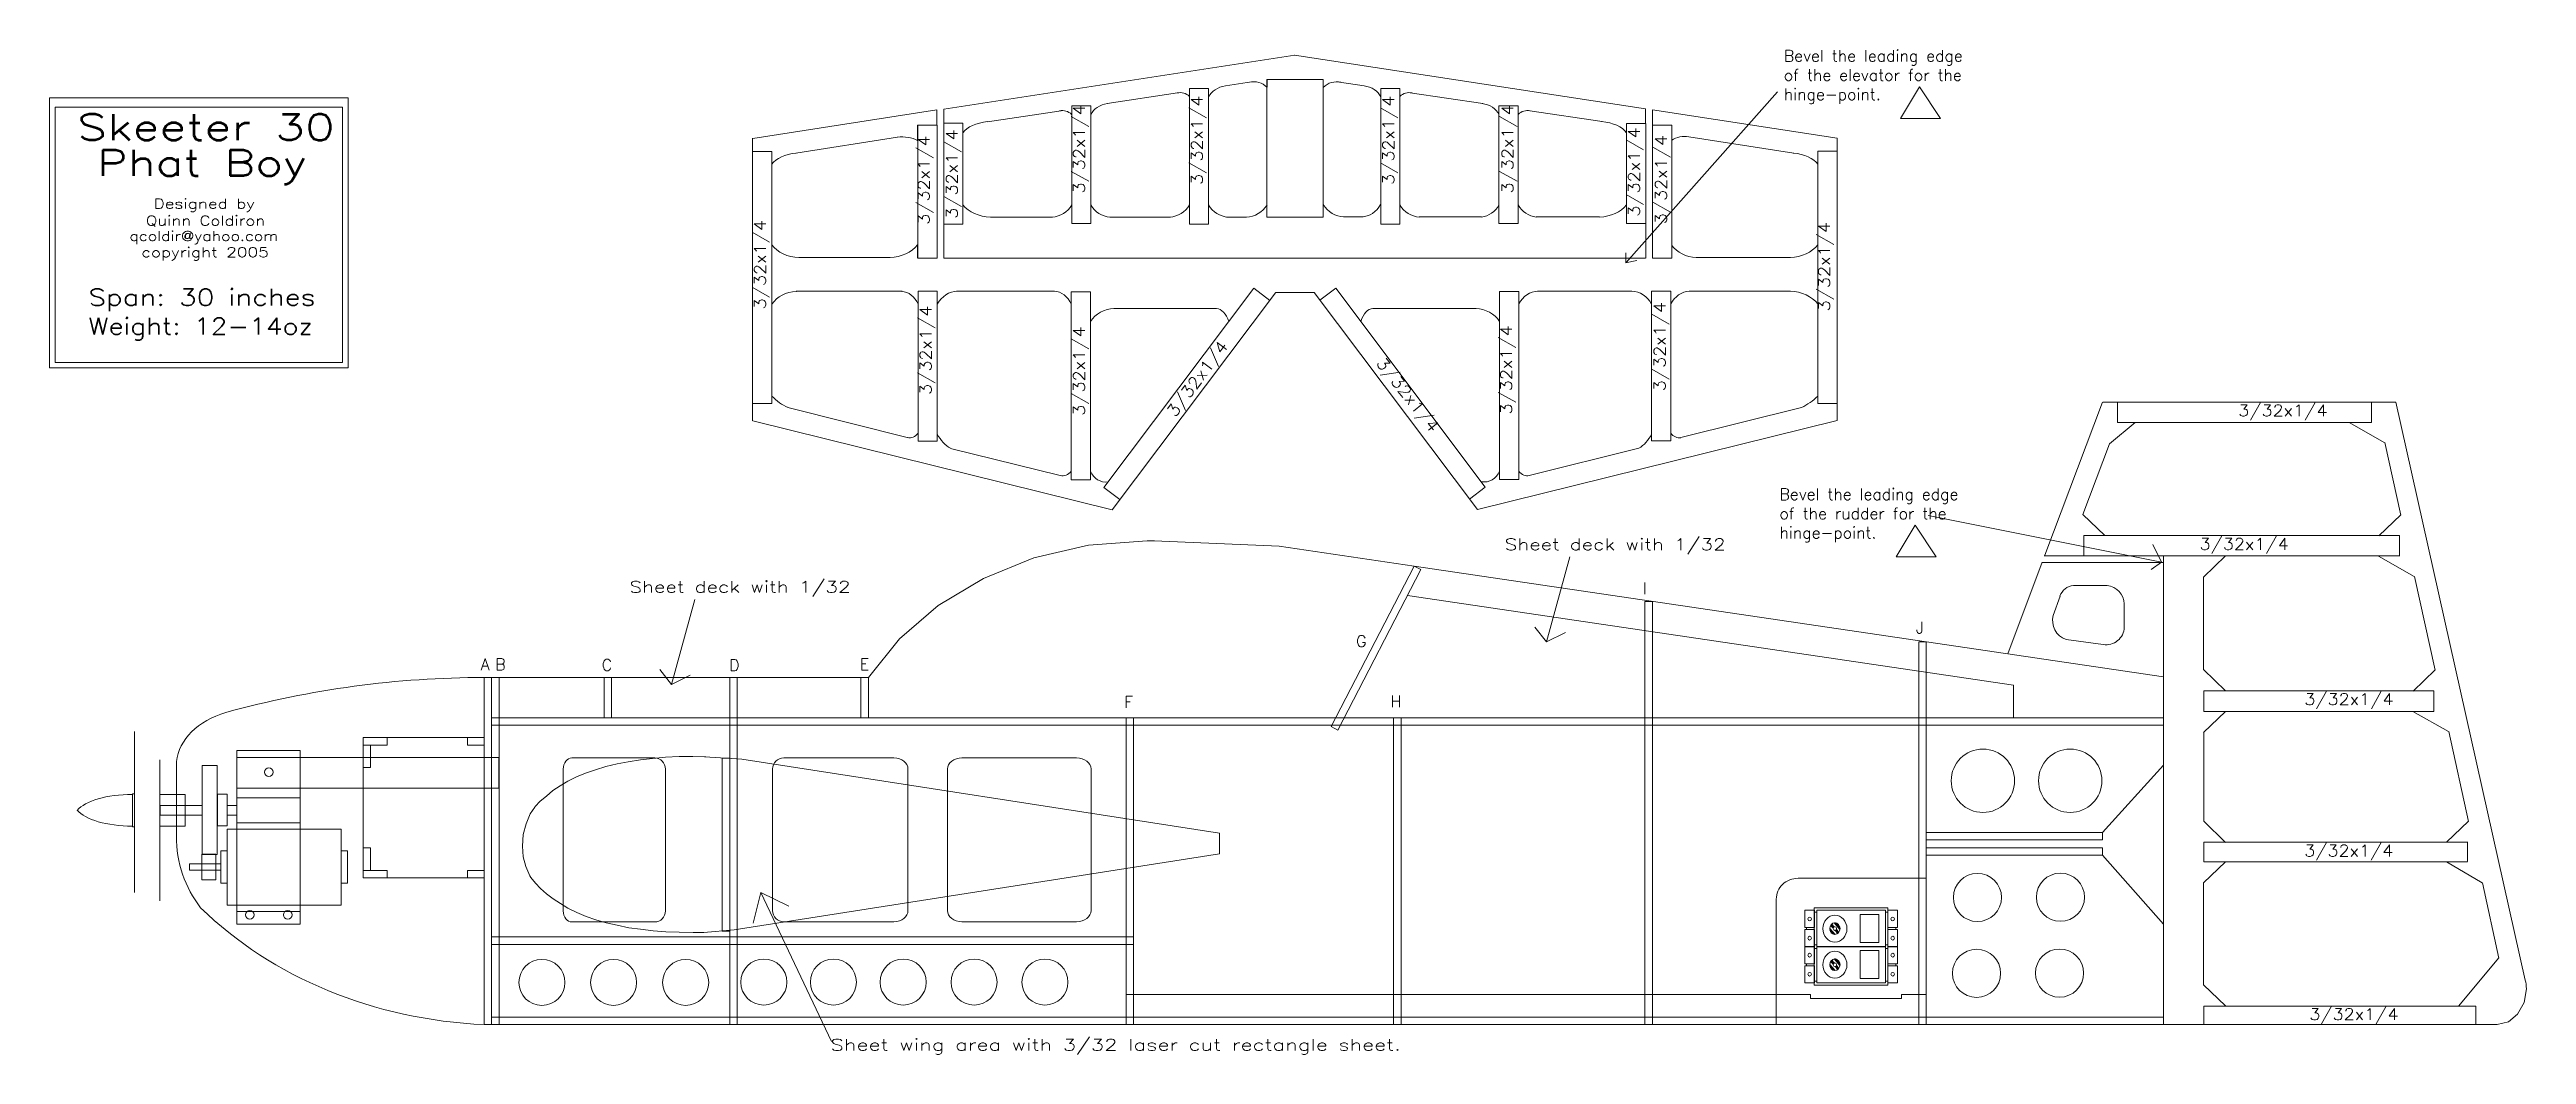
# Model space of a CAD drawing. Extents: x -25.3 to 31.6, y -27.3 to 39.1.
# Drawn here: x -20.09 to 10.77, y -19.98 to -7.46 of the extents above; entities that cross this region are included whole.
import ezdxf
from ezdxf.enums import TextEntityAlignment as Align

# ---------------------------------------------------------------- set-up
doc = ezdxf.new("R2010")
doc.units = 0
doc.header["$MEASUREMENT"] = 0
doc.layers.get('0').update_dxf_attribs({"lineweight": 0})
doc.layers.add('LAYER1', color=7, linetype='Continuous', lineweight=0)
doc.styles.add('_TCW_TXTSTY_1', font='TXT_____.TTF')

msp = doc.modelspace()

# ---------------------------------------------------------------- texts
at = {"color": 7, "linetype": 'Continuous', "style": '_TCW_TXTSTY_1'}
for s, height, p, p2 in [('Skeeter 30', 0.3238, (-19.749, -8.589), (-16.537, -8.589)), ('Phat Boy', 0.3238, (-19.502, -9.035), (-16.889, -9.035)), ('Quinn Coldiron', 0.12122, (-18.892, -9.652), (-17.405, -9.652)), ('Designed by', 0.12122, (-18.796, -9.441), (-17.533, -9.441)), ('qcoldir@yahoo.com', 0.12122, (-19.097, -9.844), (-17.243, -9.844)), ('copyright 2005', 0.12122, (-18.949, -10.046), (-17.359, -10.046)), ('Span: 30 inches', 0.20774, (-19.607, -10.65), (-16.777, -10.65)), ('Weight: 12-14oz', 0.20774, (-19.607, -11.011), (-16.812, -11.011)), ('3/32x1/4', 0.1437, (7.179, -12.028), (8.291, -12.028)), ('Sheet deck with 1/32', 0.14375, (-1.961, -13.697), (0.794, -13.697)), ('3/32x1/4', 0.1437, (6.697, -13.691), (7.809, -13.691)), ('Sheet deck with 1/32', 0.14375, (-12.866, -14.226), (-10.111, -14.226)), ('3/32x1/4', 0.1437, (8.002, -15.624), (9.114, -15.624)), ('3/32x1/4', 0.1437, (8.001, -17.511), (9.112, -17.511)), ('3/32x1/4', 0.1437, (8.065, -19.549), (9.176, -19.549)), ('Sheet wing area with 3/32 laser cut rectangle sheet.', 0.14375, (-10.359, -19.931), (-3.254, -19.931))]:
    msp.add_text(s, height=height, dxfattribs=at).set_placement(p, p2, align=Align.FIT)
for rotation, p, p2 in [(90, (-7.192, -9.254), (-7.192, -8.142)), (90, (-5.724, -9.147), (-5.724, -8.035)), (90, (-3.338, -9.147), (-3.338, -8.035)), (90, (-1.854, -9.254), (-1.854, -8.142)), (90, (-9.127, -9.644), (-9.127, -8.532)), (90, (-8.778, -9.569), (-8.778, -8.457)), (90, (-0.277, -9.543), (-0.277, -8.432)), (90, (0.058, -9.637), (0.058, -8.525)), (90, (-11.167, -10.697), (-11.167, -9.585)), (90, (2.092, -10.722), (2.092, -9.611)), (90, (-9.104, -11.763), (-9.104, -10.651)), (90, (0.042, -11.717), (0.042, -10.605)), (90, (-7.192, -12.023), (-7.192, -10.911)), (90, (-1.87, -12.007), (-1.87, -10.895)), (53.1301, (-6.067, -12.049), (-5.4, -11.159)), (-51.5366, (-3.57, -11.369), (-2.878, -12.239))]:
    msp.add_text('3/32x1/4', height=0.1437, rotation=rotation, dxfattribs=at).set_placement(p, p2, align=Align.FIT)
for s, p in [('I', (-0.241, -14.1)), ('G', (-3.812, -14.758)), ('J', (3.163, -14.591)), ('A', (-14.719, -15.046)), ('B', (-14.538, -15.047)), ('C', (-13.212, -15.054)), ('D', (-11.623, -15.057)), ('E', (-9.996, -15.046)), ('F', (-6.702, -15.516)), ('H', (-3.382, -15.508))]:
    msp.add_text(s, height=0.144, dxfattribs=at).set_placement(p, align=Align.TOP_LEFT)
at = {"color": 7, "linetype": 'Continuous', "char_height": 0.14375, "attachment_point": 7, "style": '_TCW_TXTSTY_1'}
for s, insert, width in [('{Bevel the leading edge\\Pof the elevator for the\\Phinge-point.}', (1.517, -8.138), 3.26268), ('{Bevel the leading edge\\Pof the rudder for the\\Phinge-point.}', (1.463, -13.599), 3.04512)]:
    msp.add_mtext(s, dxfattribs=dict(at, insert=insert, width=width))

# ---------------------------------------------------------------- blocks, each defined once
blk = doc.blocks.new('Block_10')
at = {"layer": 'LAYER1', "color": 7, "linetype": 'Continuous', "lineweight": 0}
for p, q in [((-0.82311, 1.059403), (-0.694962, 1.187551)), ((-0.821834, 1.043001), (-0.67856, 1.186275)), ((-0.821676, 1.078515), (-0.714074, 1.186117)), ((-0.815992, 1.101877), (-0.737435, 1.180433)), ((-0.677883, 1.098565), (-0.616581, 1.159866)), ((-0.66728, 1.09149), (-0.60717, 1.1516)), ((-0.659367, 1.081725), (-0.59863, 1.142462)), ((-0.654322, 1.069093), (-0.590966, 1.132448)), ((-0.795425, 0.981022), (-0.734124, 1.042324)), ((-0.787158, 0.971611), (-0.727049, 1.031721)), ((-0.778021, 0.963071), (-0.717283, 1.023809)), ((-0.768007, 0.955408), (-0.704652, 1.018763)), ((-0.701869, 0.933157), (-0.568716, 1.06631)), ((-0.683907, 0.933442), (-0.569001, 1.048348)), ((-0.662169, 0.937501), (-0.57306, 1.02661)), ((-0.63163, 0.950363), (-0.585922, 0.996071))]:
    blk.add_line(p, q, dxfattribs=at)
blk = doc.blocks.new('Block_11')
at = {"layer": 'LAYER1', "color": 7, "linetype": 'Continuous', "lineweight": 0}
for p, q in [((-0.82311, 1.059403), (-0.694962, 1.187551)), ((-0.821834, 1.043001), (-0.67856, 1.186275)), ((-0.821676, 1.078515), (-0.714074, 1.186117)), ((-0.815992, 1.101877), (-0.737435, 1.180433)), ((-0.677883, 1.098565), (-0.616581, 1.159866)), ((-0.66728, 1.09149), (-0.60717, 1.1516)), ((-0.659367, 1.081725), (-0.59863, 1.142462)), ((-0.654322, 1.069093), (-0.590966, 1.132448)), ((-0.795425, 0.981022), (-0.734124, 1.042324)), ((-0.787158, 0.971611), (-0.727049, 1.031721)), ((-0.778021, 0.963071), (-0.717283, 1.023809)), ((-0.768007, 0.955408), (-0.704652, 1.018763)), ((-0.701869, 0.933157), (-0.568716, 1.06631)), ((-0.683907, 0.933442), (-0.569001, 1.048348)), ((-0.662169, 0.937501), (-0.57306, 1.02661)), ((-0.63163, 0.950363), (-0.585922, 0.996071))]:
    blk.add_line(p, q, dxfattribs=at)

# ---------------------------------------------------------------- linework, layer by layer
at = {"color": 7, "linetype": 'Continuous'}
for p, q in [((-8.951, -8.202, 0), (-4.576, -7.53, 0)), ((-0.205, -8.199, 0), (-4.579, -7.529, 0)), ((-6.913, -8.133, 0), (-6.039, -8.001, 0)), ((-5.44, -7.914, 0), (-5.117, -7.864, 0)), ((-3.712, -7.913, 0), (-4.017, -7.866, 0)), ((-2.234, -8.134, 0), (-3.138, -7.998, 0)), ((-11.33, -8.567, 0), (-9.038, -8.213, 0)), ((-8.404, -8.359, 0), (-7.488, -8.223, 0)), ((-0.748, -8.358, 0), (-1.649, -8.223, 0)), ((2.18, -8.566, 0), (-0.117, -8.211, 0)), ((-0.117, -8.402, 0), (-0.117, -8.211, 0)), ((-10.791, -8.75, 0), (-9.526, -8.553, 0)), ((1.641, -8.751, 0), (0.334, -8.546, 0)), ((-7.595, -9.547, 0), (-8.368, -9.547, 0)), ((-6.123, -9.547, 0), (-6.881, -9.547, 0)), ((-5.426, -9.547, 0), (-5.176, -9.547, 0)), ((-3.726, -9.546, 0), (-3.968, -9.546, 0)), ((-3.026, -9.546, 0), (-2.251, -9.546, 0)), ((-1.569, -9.546, 0), (-0.778, -9.546, 0)), ((-9.619, -10.052, 0), (-10.755, -10.052, 0)), ((0.426, -10.051, 0), (1.599, -10.051, 0)), ((-10.787, -10.472, 0), (-9.47, -10.472, 0)), ((-8.79, -10.47, 0), (-7.568, -10.47, 0)), ((-4.816, -10.489, 0), (-6.853, -13.193, 0)), ((-4.888, -10.585, 0), (-5.087, -10.434, 0)), ((-4.815, -10.488, 0), (-4.331, -10.488, 0)), ((-4.336, -10.488, 0), (-2.3, -13.192, 0)), ((-0.375, -10.469, 0), (-1.553, -10.469, 0)), ((1.598, -10.471, 0), (0.339, -10.471, 0)), ((-6.832, -10.687, 0), (-5.552, -10.687, 0)), ((-2.317, -10.685, 0), (-3.603, -10.685, 0)), ((-10.893, -11.92, 0), (-9.388, -12.296, 0)), ((1.739, -11.919, 0), (0.233, -12.295, 0)), ((-6.853, -13.193, 0), (-11.33, -12.084, 0)), ((-2.3, -13.192, 0), (2.18, -12.082, 0)), ((-8.864, -12.429, 0), (-7.499, -12.768, 0)), ((-0.289, -12.428, 0), (-1.654, -12.767, 0)), ((-6.756, -13.065, 0), (-6.956, -12.916, 0)), ((-2.398, -13.062, 0), (-2.202, -12.91, 0)), ((5.126, -14.137), (5.544, -14.137)), ((4.959, -14.269), (4.875, -14.51)), ((5.758, -14.367), (5.758, -14.658)), ((5.034, -14.808), (5.497, -14.872)), ((5.489, -17.214, 0), (6.248, -16.375, 0)), ((10.756, -19.055, 0), (10.762, -19.079, 0)), ((10.762, -19.079, 0), (10.765, -19.105, 0)), ((10.765, -19.105, 0), (10.768, -19.133, 0)), ((10.768, -19.133, 0), (10.771, -19.162, 0)), ((10.74, -19.333, 0), (10.661, -19.475, 0)), ((10.771, -19.162, 0), (10.74, -19.333, 0)), ((10.545, -19.571, 0), (10.406, -19.607, 0)), ((10.661, -19.475, 0), (10.545, -19.571, 0))]:
    msp.add_line(p, q, dxfattribs=at)
at = {"color": 7, "linetype": 'Continuous', "lineweight": 0}
for p, q in [((-5.889, -8.043, 0), (-5.889, -7.946, 0)), ((-5.889, -7.946, 0), (-5.65, -7.946, 0)), ((-5.65, -7.946, 0), (-5.65, -8.054, 0)), ((-4.922, -7.93, 0), (-4.922, -7.834, 0)), ((-4.922, -7.834, 0), (-4.221, -7.834, 0)), ((-4.221, -7.834, 0), (-4.222, -7.934, 0)), ((-3.505, -8.05, 0), (-3.505, -7.944, 0)), ((-3.505, -7.944, 0), (-3.267, -7.944, 0)), ((-3.267, -7.944, 0), (-3.267, -8.044, 0)), ((1.44, -7.988), (-0.449, -10.113)), ((3.208, -7.926), (2.97, -8.319)), ((3.469, -8.319), (3.208, -7.926)), ((-9.037, -8.401, 0), (-9.037, -8.213, 0)), ((-8.951, -8.377, 0), (-8.951, -8.202, 0)), ((-7.356, -8.268, 0), (-7.356, -8.162, 0)), ((-7.356, -8.162, 0), (-7.117, -8.162, 0)), ((-7.117, -8.162, 0), (-7.117, -8.272, 0)), ((-2.032, -8.269, 0), (-2.032, -8.16, 0)), ((-2.032, -8.16, 0), (-1.793, -8.16, 0)), ((-1.793, -8.16, 0), (-1.793, -8.269, 0)), ((-0.205, -8.381, 0), (-0.205, -8.199, 0)), ((2.97, -8.319), (3.469, -8.319)), ((-11.332, -8.729, 0), (-11.332, -8.565, 0)), ((-9.037, -8.401, 0), (-9.276, -8.401, 0)), ((-9.275, -8.401, 0), (-9.276, -8.596, 0)), ((-8.951, -8.377, 0), (-8.711, -8.377, 0)), ((-8.711, -8.377, 0), (-8.711, -8.498, 0)), ((-0.205, -8.381, 0), (-0.444, -8.381, 0)), ((-0.444, -8.381, 0), (-0.444, -8.496, 0)), ((0.123, -8.403, 0), (-0.117, -8.403, 0)), ((0.123, -8.589, 0), (0.123, -8.403, 0)), ((2.18, -8.727, 0), (2.18, -8.566, 0)), ((-11.33, -8.729, 0), (-11.092, -8.729, 0)), ((-11.091, -8.89, 0), (-11.091, -8.729, 0)), ((1.94, -8.889, 0), (1.94, -8.727, 0)), ((1.94, -8.727, 0), (2.18, -8.727, 0)), ((-8.711, -9.634, 0), (-8.711, -9.394, 0)), ((-7.356, -9.628, 0), (-7.356, -9.394, 0)), ((-7.116, -9.629, 0), (-7.116, -9.397, 0)), ((-5.89, -9.637, 0), (-5.89, -9.394, 0)), ((-5.65, -9.637, 0), (-5.65, -9.393, 0)), ((-4.923, -9.547, 0), (-4.923, -9.395, 0)), ((-4.222, -9.547, 0), (-4.923, -9.547, 0)), ((-4.222, -9.547, 0), (-4.222, -9.394, 0)), ((-3.506, -9.635, 0), (-3.506, -9.392, 0)), ((-3.267, -9.635, 0), (-3.267, -9.394, 0)), ((-8.951, -9.634, 0), (-8.951, -10.059, 0)), ((-8.951, -9.634, 0), (-8.711, -9.634, 0)), ((-7.356, -9.629, 0), (-7.117, -9.629, 0)), ((-5.889, -9.637, 0), (-5.65, -9.637, 0)), ((-3.506, -9.635, 0), (-3.267, -9.635, 0)), ((-0.204, -9.628, 0), (-0.204, -10.059, 0)), ((-11.092, -9.891, 0), (-11.092, -10.634, 0)), ((-9.276, -9.893, 0), (-9.276, -10.059, 0)), ((-8.951, -10.059, 0), (-0.206, -10.059, 0)), ((-0.454, -10.116), (-0.315, -10.09)), ((-0.451, -10.114), (-0.451, -9.991)), ((1.941, -9.89, 0), (1.941, -10.632, 0)), ((-9.27, -10.632, 0), (-9.27, -10.471, 0)), ((-9.27, -10.471, 0), (-9.031, -10.471, 0)), ((-9.031, -10.471, 0), (-9.031, -10.632, 0)), ((-7.122, -10.479, 0), (-7.361, -10.479, 0)), ((-7.361, -10.479, 0), (-7.361, -10.633, 0)), ((-7.122, -10.849, 0), (-7.122, -10.479, 0)), ((-6.956, -12.916, 0), (-5.087, -10.435, 0)), ((-5.397, -10.848, 0), (-5.087, -10.435, 0)), ((-4.066, -10.431, 0), (-4.265, -10.584, 0)), ((-2.202, -12.91, 0), (-4.066, -10.431, 0)), ((-1.785, -10.474, 0), (-2.025, -10.474, 0)), ((-2.025, -10.474, 0), (-2.025, -10.847, 0)), ((-1.785, -10.63, 0), (-1.785, -10.474, 0)), ((-0.13, -10.631, 0), (-0.13, -10.471, 0)), ((-0.13, -10.471, 0), (0.109, -10.471, 0)), ((-11.332, -11.871, 0), (-11.092, -11.871, 0)), ((-11.332, -11.872, 0), (-11.332, -12.084, 0)), ((-11.092, -11.871, 0), (-11.092, -11.777, 0)), ((1.94, -11.776, 0), (1.94, -11.871, 0)), ((1.941, -11.871, 0), (2.18, -11.871, 0)), ((2.18, -11.871, 0), (2.18, -12.082, 0)), ((5.488, -11.854, 0), (4.768, -13.761, 0)), ((5.491, -11.853, 0), (8.839, -11.853, 0)), ((5.674, -12.108, 0), (5.674, -11.853, 0)), ((8.839, -12.107, 0), (8.839, -11.853, 0)), ((8.839, -11.853, 0), (9.145, -11.853, 0)), ((8.839, -12.107, 0), (8.839, -11.853, 0)), ((9.145, -11.853, 0), (10.756, -19.055, 0)), ((-9.27, -12.241, 0), (-9.27, -12.337, 0)), ((-9.27, -12.337, 0), (-9.031, -12.337, 0)), ((-9.031, -12.337, 0), (-9.031, -12.251, 0)), ((5.893, -12.108, 0), (5.577, -12.37, 0)), ((5.674, -12.108, 0), (8.839, -12.108, 0)), ((8.56, -12.108, 0), (9.005, -12.358, 0)), ((8.839, -12.107, 0), (8.565, -12.107, 0)), ((5.242, -13.253, 0), (5.577, -12.37, 0)), ((9.205, -13.259, 0), (9.004, -12.356, 0)), ((-7.361, -12.82, 0), (-7.361, -12.716, 0)), ((-7.121, -12.82, 0), (-7.361, -12.82, 0)), ((-7.122, -12.82, 0), (-7.122, -12.713, 0)), ((-2.251, -12.844, 0), (-2.25, -12.844, 0)), ((-2.024, -12.818, 0), (-1.785, -12.818, 0)), ((-1.785, -12.818, 0), (-1.785, -12.713, 0)), ((6.224, -13.845), (3.317, -13.263)), ((5.242, -13.253, 0), (5.517, -13.515, 0)), ((9.205, -13.255, 0), (8.931, -13.518, 0)), ((3.154, -13.387), (2.916, -13.779)), ((3.416, -13.779), (3.154, -13.387)), ((9.19, -13.515, 0), (5.257, -13.515, 0)), ((5.257, -13.515, 0), (5.257, -13.769, 0)), ((9.189, -13.771, 0), (9.189, -13.515, 0)), ((-8.456, -14.048, 0), (-7.829, -13.794, 0)), ((-7.829, -13.794, 0), (-7.145, -13.634, 0)), ((-7.145, -13.634, 0), (-6.415, -13.581, 0)), ((-6.415, -13.581, 0), (-6.323, -13.581, 0)), ((-6.323, -13.581, 0), (-6.231, -13.583, 0)), ((-4.772, -13.647, 0), (-6.231, -13.583, 0)), ((-3.087, -13.896), (-4.772, -13.647, 0)), ((-1.149, -13.781), (-1.438, -14.839)), ((2.916, -13.779), (3.416, -13.779)), ((4.738, -13.848, 0), (4.309, -14.988, 0)), ((4.731, -13.849, 0), (6.248, -13.849, 0)), ((4.76, -13.769, 0), (9.19, -13.769, 0)), ((6.224, -13.845), (6.096, -13.937)), ((6.224, -13.845), (6.115, -13.626)), ((6.248, -19.607, 0), (6.248, -13.769, 0)), ((7.021, -13.767, 0), (6.745, -14.035, 0)), ((8.928, -13.773, 0), (9.373, -14.023, 0)), ((-9.018, -14.386, 0), (-8.456, -14.048, 0)), ((-3.087, -13.896), (-4.124, -15.894)), ((-4.041, -15.937), (-3.004, -13.939)), ((-3.087, -13.896), (-3.004, -13.939)), ((6.248, -15.274), (-3.087, -13.896)), ((6.745, -14.033, 0), (6.745, -15.187, 0)), ((9.631, -15.191, 0), (9.375, -14.024, 0)), ((-12.053, -14.31), (-12.343, -15.368)), ((-9.5, -14.8, 0), (-9.018, -14.386, 0)), ((-3.171, -14.262), (4.38, -15.377)), ((-9.888, -15.284, 0), (-9.5, -14.8, 0)), ((-1.584, -14.655), (-1.438, -14.839)), ((-1.438, -14.839), (-1.204, -14.724)), ((-0.213, -14.699), (-0.213, -14.586)), ((-0.119, -14.713), (-0.119, -14.586)), ((3.198, -15.203), (3.198, -15.088)), ((3.292, -15.088), (3.292, -15.217)), ((-14.584, -19.607), (-14.584, -15.284)), ((-14.584, -15.284), (-9.888, -15.284)), ((-14.49, -15.284), (-14.49, -19.607)), ((-12.489, -15.184), (-12.343, -15.368)), ((-12.343, -15.368), (-12.109, -15.253)), ((4.38, -15.784), (4.38, -15.377)), ((6.745, -15.185, 0), (7.021, -15.448, 0)), ((9.631, -15.189, 0), (9.357, -15.452, 0)), ((7.021, -15.706, 0), (6.747, -15.968, 0)), ((6.751, -15.448, 0), (9.618, -15.448, 0)), ((6.751, -15.448, 0), (6.751, -15.706, 0)), ((6.751, -15.448, 0), (7.019, -15.448, 0)), ((6.751, -15.706, 0), (9.618, -15.706, 0)), ((6.751, -15.706, 0), (7.019, -15.706, 0)), ((9.355, -15.706, 0), (9.8, -15.957, 0)), ((9.616, -15.705, 0), (9.616, -15.449, 0)), ((-15.884, -16.03, 0), (-14.884, -16.03, 0)), ((-15.884, -16.124, 0), (-15.884, -16.03, 0)), ((-14.884, -16.03, 0), (-14.884, -16.124, 0)), ((6.248, -15.784), (-14.584, -15.784)), ((6.248, -15.878), (-14.584, -15.878)), ((-4.124, -15.894), (-4.041, -15.937)), ((4.757, -15.784), (4.38, -15.784)), ((6.749, -15.963, 0), (6.749, -17.076, 0)), ((9.803, -15.956, 0), (10.05, -17.077, 0)), ((-18.511, -16.33, 0), (-18.511, -17.259, 0)), ((-17.76, -16.28, 0), (-14.492, -16.28, 0)), ((-15.884, -16.124, 0), (-16.186, -16.124, 0)), ((-16.092, -16.124, 0), (-16.092, -16.405, 0)), ((-14.677, -16.124, 0), (-14.884, -16.124, 0)), ((-14.677, -16.124, 0), (-14.677, -17.686, 0)), ((-14.492, -16.28, 0), (-14.492, -16.661, 0)), ((-13.583, -16.285), (-12.55, -16.285)), ((-10.942, -16.283), (-9.57, -16.283)), ((-8.723, -16.283), (-7.296, -16.283)), ((-17.764, -16.661), (-14.49, -16.661)), ((-16.186, -17.405, 0), (-16.186, -16.405, 0)), ((-16.186, -16.405, 0), (-16.092, -16.405, 0)), ((-13.69, -18.189), (-13.69, -16.424)), ((-12.419, -16.424), (-12.419, -18.189)), ((-11.084, -18.187), (-11.084, -16.422)), ((-9.396, -16.422), (-9.396, -18.187)), ((-8.904, -18.187), (-8.904, -16.422)), ((-7.114, -16.422), (-7.114, -18.187)), ((5.489, -17.214), (5.489, -17.307)), ((6.749, -17.074, 0), (7.021, -17.338, 0)), ((10.05, -17.072, 0), (9.776, -17.335, 0)), ((-16.186, -17.405, 0), (-16.092, -17.405, 0)), ((-16.092, -17.686, 0), (-16.092, -17.405, 0)), ((5.396, -17.307), (5.489, -17.307)), ((5.396, -17.404), (5.489, -17.404)), ((5.489, -17.498), (5.489, -17.404)), ((5.489, -17.498, 0), (6.248, -18.357, 0)), ((7.021, -17.578, 0), (6.745, -17.841, 0)), ((6.752, -17.336, 0), (10.04, -17.336, 0)), ((6.752, -17.336, 0), (6.752, -17.577, 0)), ((6.752, -17.336, 0), (7.018, -17.336, 0)), ((6.752, -17.577, 0), (10.035, -17.577, 0)), ((6.752, -17.577, 0), (7.02, -17.577, 0)), ((9.774, -17.577, 0), (10.219, -17.84, 0)), ((10.035, -17.576, 0), (10.035, -17.335, 0)), ((-16.186, -17.686, 0), (-15.884, -17.686, 0)), ((-15.884, -17.78, 0), (-15.884, -17.686, 0)), ((-14.884, -17.78, 0), (-15.884, -17.78, 0)), ((-14.884, -17.686, 0), (-14.677, -17.686, 0)), ((-14.884, -17.686, 0), (-14.884, -17.78, 0)), ((3.292, -17.783), (1.694, -17.783)), ((6.745, -17.841, 0), (6.745, -19.111, 0)), ((10.222, -17.839, 0), (10.426, -18.78, 0)), ((-11.23, -17.96), (-11.326, -18.345)), ((-11.23, -17.96), (-10.349, -19.817)), ((-11.23, -17.96), (-10.88, -18.13)), ((1.423, -18.043), (1.423, -19.607)), ((1.781, -18.183, 0), (1.781, -18.399, 0)), ((1.898, -18.183, 0), (1.781, -18.183, 0)), ((1.898, -18.183, 0), (1.898, -18.399, 0)), ((1.93, -18.207, 0), (1.898, -18.207, 0)), ((2.357, -18.183, 0), (1.93, -18.183, 0)), ((1.93, -18.183, 0), (1.93, -18.638, 0)), ((1.93, -18.183, 0), (1.93, -18.231, 0)), ((1.93, -18.183, 0), (1.93, -18.638, 0)), ((2.357, -18.183, 0), (2.783, -18.183, 0)), ((2.783, -18.183, 0), (2.783, -18.638, 0)), ((2.783, -18.183, 0), (2.783, -18.231, 0)), ((2.783, -18.207, 0), (2.815, -18.207, 0)), ((2.815, -18.183, 0), (2.933, -18.183, 0)), ((2.815, -18.183, 0), (2.815, -18.399, 0)), ((2.933, -18.183, 0), (2.933, -18.399, 0)), ((-12.55, -18.328), (-13.583, -18.328)), ((-9.57, -18.325), (-10.942, -18.325)), ((-7.296, -18.325), (-8.723, -18.325)), ((1.781, -18.399, 0), (1.898, -18.399, 0)), ((1.781, -18.424, 0), (1.781, -18.638, 0)), ((1.898, -18.424, 0), (1.781, -18.424, 0)), ((1.8, -18.399, 0), (1.8, -18.424, 0)), ((1.898, -18.424, 0), (1.898, -18.638, 0)), ((2.47, -18.234, 0), (2.47, -18.582, 0)), ((2.7, -18.234, 0), (2.47, -18.234, 0)), ((2.7, -18.582, 0), (2.7, -18.234, 0)), ((2.933, -18.399, 0), (2.815, -18.399, 0)), ((2.815, -18.424, 0), (2.933, -18.424, 0)), ((2.815, -18.424, 0), (2.815, -18.638, 0)), ((2.913, -18.399, 0), (2.913, -18.424, 0)), ((2.933, -18.424, 0), (2.933, -18.638, 0)), ((1.781, -18.633, 0), (1.781, -18.849, 0)), ((1.898, -18.633, 0), (1.781, -18.633, 0)), ((1.781, -18.638, 0), (1.898, -18.638, 0)), ((1.93, -18.614, 0), (1.898, -18.614, 0)), ((1.898, -18.633, 0), (1.898, -18.849, 0)), ((1.93, -18.657, 0), (1.898, -18.657, 0)), ((1.93, -18.638, 0), (1.93, -18.59, 0)), ((2.357, -18.633, 0), (1.93, -18.633, 0)), ((1.93, -18.633, 0), (1.93, -19.088, 0)), ((1.93, -18.633, 0), (1.93, -18.681, 0)), ((1.93, -18.633, 0), (1.93, -19.088, 0)), ((2.783, -18.638, 0), (1.93, -18.638, 0)), ((2.357, -18.633, 0), (2.783, -18.633, 0)), ((2.47, -18.582, 0), (2.7, -18.582, 0)), ((2.47, -18.684, 0), (2.47, -19.032, 0)), ((2.7, -18.684, 0), (2.47, -18.684, 0)), ((2.7, -19.032, 0), (2.7, -18.684, 0)), ((2.783, -18.638, 0), (2.783, -18.59, 0)), ((2.783, -18.614, 0), (2.815, -18.614, 0)), ((2.783, -18.633, 0), (2.783, -19.088, 0)), ((2.783, -18.633, 0), (2.783, -18.681, 0)), ((2.783, -18.657, 0), (2.815, -18.657, 0)), ((2.815, -18.633, 0), (2.933, -18.633, 0)), ((2.815, -18.633, 0), (2.815, -18.849, 0)), ((2.933, -18.638, 0), (2.815, -18.638, 0)), ((2.933, -18.633, 0), (2.933, -18.849, 0)), ((10.426, -18.775, 0), (9.922, -19.375, 0)), ((1.781, -18.849, 0), (1.898, -18.849, 0)), ((1.781, -18.874, 0), (1.781, -19.088, 0)), ((1.898, -18.874, 0), (1.781, -18.874, 0)), ((1.781, -19.088, 0), (1.898, -19.088, 0)), ((1.8, -18.849, 0), (1.8, -18.874, 0)), ((1.898, -18.874, 0), (1.898, -19.088, 0)), ((1.93, -19.064, 0), (1.898, -19.064, 0)), ((1.93, -19.088, 0), (1.93, -19.04, 0)), ((2.783, -19.088, 0), (1.93, -19.088, 0)), ((2.47, -19.032, 0), (2.7, -19.032, 0)), ((2.783, -19.088, 0), (2.783, -19.04, 0)), ((2.783, -19.064, 0), (2.815, -19.064, 0)), ((2.933, -18.849, 0), (2.815, -18.849, 0)), ((2.815, -18.874, 0), (2.933, -18.874, 0)), ((2.815, -18.874, 0), (2.815, -19.088, 0)), ((2.933, -19.088, 0), (2.815, -19.088, 0)), ((2.913, -18.849, 0), (2.913, -18.874, 0)), ((2.933, -18.874, 0), (2.933, -19.088, 0)), ((6.745, -19.111, 0), (7.021, -19.374, 0)), ((-6.677, -19.232), (1.85, -19.232)), ((-6.584, -19.232), (-6.584, -19.482)), ((1.85, -19.281, 0), (1.85, -19.232, 0)), ((2.983, -19.281, 0), (1.85, -19.281, 0)), ((2.983, -19.232), (3.292, -19.232)), ((2.983, -19.232, 0), (2.983, -19.281, 0)), ((6.248, -19.355, 0), (6.248, -19.607, 0)), ((10.139, -19.376, 0), (6.75, -19.376, 0)), ((6.751, -19.376, 0), (6.751, -19.607, 0)), ((10.139, -19.376, 0), (9.925, -19.376, 0)), ((10.139, -19.607, 0), (10.139, -19.376, 0)), ((6.248, -19.513), (-14.584, -19.513)), ((10.139, -19.607, 0), (-14.584, -19.607, 0)), ((-14.49, -19.607), (-14.584, -19.607)), ((10.139, -19.607, 0), (10.406, -19.607, 0))]:
    msp.add_line(p, q, dxfattribs=at)
at = {"color": 7, "linetype": 'Continuous', "lineweight": 0, "ltscale": 0.03937}
for p, q in [((-19.035, -17.96), (-19.035, -15.955)), ((-18.718, -16.31), (-18.718, -18.065)), ((-17.759, -16.781), (-16.97, -16.781))]:
    msp.add_line(p, q, dxfattribs=at)
at = {"color": 255, "linetype": 'Continuous', "lineweight": 0}
for p, q in [((-11.931, -16.273, 0), (-11.464, -16.3, 0)), ((-5.513, -17.221, 0), (-11.464, -16.3, 0)), ((-5.513, -17.221), (-5.513, -17.481)), ((-5.513, -17.481, 0), (-11.56, -18.425, 0)), ((-12.074, -18.461, 0), (-11.94, -18.458, 0)), ((-11.94, -18.458, 0), (-11.56, -18.425, 0))]:
    msp.add_line(p, q, dxfattribs=at)
at = {"color": 7, "linetype": 'Continuous', "elevation": 0}
for points in [[(-5.89, -7.946), (-5.65, -7.946), (-5.65, -9.637), (-5.89, -9.637), (-5.89, -7.946), (-5.89, -7.946), (-5.89, -7.946), (-5.89, -7.946)], [(-4.923, -9.548), (-4.221, -9.548), (-4.221, -7.834), (-4.923, -7.834), (-4.923, -9.548), (-4.923, -9.548), (-4.923, -9.548), (-4.923, -9.548)], [(-3.506, -7.944), (-3.266, -7.944), (-3.266, -9.635), (-3.506, -9.635), (-3.506, -7.944), (-3.506, -7.944), (-3.506, -7.944), (-3.506, -7.944)], [(-7.356, -8.162), (-7.117, -8.162), (-7.117, -9.629), (-7.356, -9.629), (-7.356, -8.162), (-7.356, -8.162), (-7.356, -8.162), (-7.356, -8.162)], [(-2.033, -8.161), (-1.793, -8.161), (-1.793, -9.628), (-2.033, -9.628), (-2.033, -8.161), (-2.033, -8.161), (-2.033, -8.161), (-2.033, -8.161)], [(-9.274, -8.401), (-9.034, -8.401), (-9.034, -10.059), (-9.274, -10.059), (-9.274, -8.401), (-9.274, -8.401), (-9.274, -8.401), (-9.274, -8.401)], [(-8.951, -8.377), (-8.711, -8.377), (-8.711, -9.634), (-8.951, -9.634), (-8.951, -8.377), (-8.951, -8.377), (-8.951, -8.377), (-8.951, -8.377)], [(-0.444, -8.381), (-0.204, -8.381), (-0.204, -9.628), (-0.444, -9.628), (-0.444, -8.381), (-0.444, -8.381), (-0.444, -8.381), (-0.444, -8.381)], [(-0.118, -8.403), (0.122, -8.403), (0.122, -10.059), (-0.118, -10.059), (-0.118, -8.403), (-0.118, -8.403), (-0.118, -8.403), (-0.118, -8.403)], [(-11.331, -8.729), (-11.092, -8.729), (-11.092, -11.871), (-11.331, -11.871), (-11.331, -8.729), (-11.331, -8.729), (-11.331, -8.729), (-11.331, -8.729)], [(1.94, -8.727), (2.18, -8.727), (2.18, -11.871), (1.94, -11.871), (1.94, -8.727), (1.94, -8.727), (1.94, -8.727), (1.94, -8.727)], [(-9.27, -10.471), (-9.03, -10.471), (-9.03, -12.337), (-9.27, -12.337), (-9.27, -10.471), (-9.27, -10.471), (-9.27, -10.471), (-9.27, -10.471)], [(-7.361, -10.478), (-7.122, -10.478), (-7.122, -12.82), (-7.361, -12.82), (-7.361, -10.478), (-7.361, -10.478), (-7.361, -10.478), (-7.361, -10.478)], [(-2.025, -10.474), (-1.785, -10.474), (-1.785, -12.818), (-2.025, -12.818), (-2.025, -10.474), (-2.025, -10.474), (-2.025, -10.474), (-2.025, -10.474)], [(-0.131, -10.471), (0.109, -10.471), (0.109, -12.333), (-0.131, -12.333), (-0.131, -10.471), (-0.131, -10.471), (-0.131, -10.471), (-0.131, -10.471)]]:
    msp.add_lwpolyline(points, dxfattribs=at)
at = {"color": 7, "linetype": 'Continuous', "lineweight": 0}
for points in [[(-20.092, -8.061), (-16.369, -8.061), (-16.369, -11.425), (-20.092, -11.425), (-20.092, -8.061)], [(-16.441, -11.36), (-20.023, -11.36), (-20.023, -8.179), (-16.441, -8.179), (-16.441, -11.36)], [(-0.213, -14.336), (-0.119, -14.336), (-0.119, -19.607), (-0.213, -19.607), (-0.213, -14.336)], [(3.198, -14.838), (3.292, -14.838), (3.292, -19.607), (3.198, -19.607), (3.198, -14.838)], [(-14.677, -15.284), (-14.584, -15.284), (-14.584, -19.607), (-14.677, -19.607), (-14.677, -15.284)], [(-13.182, -15.284), (-13.088, -15.284), (-13.088, -15.784), (-13.182, -15.784), (-13.182, -15.284)], [(-11.615, -15.284), (-11.522, -15.284), (-11.522, -19.607), (-11.615, -19.607), (-11.615, -15.284)], [(-9.982, -15.284), (-9.888, -15.284), (-9.888, -15.784), (-9.982, -15.784), (-9.982, -15.284)], [(-16.186, -16.03), (-14.677, -16.03), (-14.677, -17.78), (-16.186, -17.78), (-16.186, -16.03)], [(-14.584, -15.784), (-6.584, -15.784), (-6.584, -19.607), (-14.584, -19.607), (-14.584, -15.784)], [(-6.677, -15.784), (-6.584, -15.784), (-6.584, -19.607), (-6.677, -19.607), (-6.677, -15.784)], [(-3.345, -15.784), (-3.251, -15.784), (-3.251, -19.607), (-3.345, -19.607), (-3.345, -15.784)], [(-11.709, -16.287), (-11.615, -16.287), (-11.615, -18.442), (-11.709, -18.442), (-11.709, -16.287)], [(1.894, -18.152), (2.814, -18.152), (2.814, -19.116), (1.894, -19.116), (1.894, -18.152)], [(-14.584, -18.514), (-6.584, -18.514), (-6.584, -18.608), (-14.584, -18.608), (-14.584, -18.514)]]:
    msp.add_lwpolyline(points, dxfattribs=at)
at = {"color": 7, "linetype": 'Continuous', "lineweight": 0, "ltscale": 0.03937}
for points in [[(-17.758, -17.094), (-16.97, -17.094), (-16.97, -16.191), (-17.758, -16.191), (-17.758, -17.094)], [(-18.003, -16.377), (-18.189, -16.377), (-18.189, -17.489), (-18.003, -17.489), (-18.003, -16.377)], [(-19.035, -16.73), (-19.06, -16.73), (-19.06, -17.142), (-19.035, -17.142), (-19.035, -16.73)], [(-18.401, -16.74), (-18.716, -16.74), (-18.716, -17.134), (-18.401, -17.134), (-18.401, -16.74)], [(-18.192, -16.878), (-18.712, -16.878), (-18.712, -16.996), (-18.192, -16.996), (-18.192, -16.878)], [(-17.877, -16.736), (-17.999, -16.736), (-17.999, -17.13), (-17.877, -17.13), (-17.877, -16.736)], [(-17.759, -16.878), (-17.878, -16.878), (-17.878, -16.996), (-17.759, -16.996), (-17.759, -16.878)], [(-17.758, -17.095), (-16.97, -17.095), (-16.97, -18.197), (-17.758, -18.197), (-17.758, -17.095)], [(-18.02, -17.483), (-18.195, -17.483), (-18.195, -17.805), (-18.02, -17.805), (-18.02, -17.483)], [(-16.969, -18.119), (-17.757, -18.119), (-17.757, -18.356), (-16.969, -18.356), (-16.969, -18.119)]]:
    msp.add_lwpolyline(points, dxfattribs=at)
at = {"color": 255, "linetype": 'Continuous', "lineweight": 0}
for points in [[(-11.913, -16.273), (-12.076, -16.267), (-12.246, -16.267), (-12.416, -16.277), (-12.577, -16.291), (-12.729, -16.309), (-12.881, -16.333), (-13.021, -16.36), (-13.16, -16.392), (-13.29, -16.433), (-13.412, -16.473), (-13.525, -16.522), (-13.634, -16.576), (-13.73, -16.633), (-13.822, -16.689), (-13.901, -16.759), (-13.977, -16.823), (-14.039, -16.891), (-14.045, -16.898)], [(-14.097, -17.776), (-14.109, -17.755), (-14.159, -17.638), (-14.189, -17.516), (-14.197, -17.383), (-14.189, -17.239), (-14.155, -17.106), (-14.105, -16.983), (-14.045, -16.898)]]:
    msp.add_lwpolyline(points, dxfattribs=at)
at = {"color": 7, "linetype": 'Continuous', "lineweight": 0, "ltscale": 0.009843}
for points in [[(-17.168, -18.119), (-16.46, -18.119), (-16.46, -17.174), (-17.878, -17.174), (-17.878, -18.119), (-17.168, -18.119)], [(-17.916, -17.843), (-17.877, -17.843), (-17.877, -17.444), (-17.956, -17.444), (-17.956, -17.843), (-17.916, -17.843)], [(-16.419, -17.843), (-16.38, -17.843), (-16.38, -17.443), (-16.459, -17.443), (-16.459, -17.843), (-16.419, -17.843)], [(-18.15, -17.683), (-17.956, -17.683), (-17.956, -17.605), (-18.346, -17.605), (-18.346, -17.683), (-18.15, -17.683)]]:
    msp.add_lwpolyline(points, dxfattribs=at)
at = {"color": 7, "linetype": 'Continuous', "lineweight": 0, "elevation": 0}
for points in [[(3.292, -17.214), (5.489, -17.214), (5.489, -17.307), (3.292, -17.307), (3.292, -17.214), (3.292, -17.214), (3.292, -17.214), (3.292, -17.214), (3.292, -17.214)], [(3.292, -17.404), (5.489, -17.404), (5.489, -17.498), (3.292, -17.498), (3.292, -17.404), (3.292, -17.404), (3.292, -17.404), (3.292, -17.404), (3.292, -17.404)]]:
    msp.add_lwpolyline(points, dxfattribs=at)
at = {"color": 255, "linetype": 'Continuous', "lineweight": 0, "elevation": 0}
msp.add_lwpolyline([(-14.097, -17.776), (-14.038, -17.846), (-13.975, -17.91), (-13.9, -17.978), (-13.817, -18.039), (-13.726, -18.099), (-13.632, -18.158), (-13.521, -18.209), (-13.407, -18.26), (-13.286, -18.3), (-13.157, -18.338), (-13.02, -18.369), (-12.875, -18.4), (-12.727, -18.419), (-12.571, -18.437), (-12.412, -18.45), (-12.245, -18.456), (-12.074, -18.461)], dxfattribs=at)
at = {"color": 7, "linetype": 'Continuous', "lineweight": 0}
for centre, radius in [((3.998, -16.569), 0.395), ((5.086, -16.569), 0.395), ((3.93, -18.023), 0.3), ((4.964, -18.02), 0.3), ((-13.957, -19.081), 0.287), ((-13.064, -19.081), 0.287), ((-12.166, -19.081), 0.287), ((-11.192, -19.077), 0.287), ((-10.325, -19.077), 0.287), ((-9.456, -19.077), 0.287), ((-8.572, -19.077), 0.287), ((-7.689, -19.077), 0.287), ((3.919, -18.968), 0.3), ((4.953, -18.965), 0.3)]:
    msp.add_circle(centre, radius, dxfattribs=at)
at = {"color": 7, "linetype": 'Continuous', "lineweight": 0, "ltscale": 0.03937}
for centre in [(-17.359, -16.463), (-17.596, -18.24), (-17.124, -18.24)]:
    msp.add_circle(centre, 0.0541, dxfattribs=at)
at = {"color": 7, "linetype": 'Continuous'}
for centre, radius, start, end in [((-5.088, -8.093, 0), 0.232, 44.4437, 102.9326), ((5.141, -14.328), 0.192, 94.394, 162.0956), ((5.111, -14.576), 0.245, 164.268, 251.7541)]:
    msp.add_arc(centre, radius, start, end, dxfattribs=at)
for centre, major_axis, ratio, start_param, end_param in [((-6.005, -8.192, 0), (0, -0.195), 0.916107, 2.430438, 3.348467), ((-5.39, -8.129, 0), (0.278, 0), 0.788178, 1.751415, 2.782822), ((-4.055, -8.094, 0), (0, -0.232), 0.999655, 2.915876, 3.936699), ((-3.761, -8.128, 0), (0.274, 0), 0.801408, 0.358771, 1.390178), ((-3.151, -8.192, 0), (0, -0.195), 0.911051, 2.934719, 3.852747), ((-7.471, -8.416, 0), (0, -0.195), 0.90167, 2.430438, 3.348467), ((-6.862, -8.349, 0), (0.272, 0), 0.807832, 1.751415, 2.782822), ((-2.291, -8.348, 0), (0.277, 0), 0.793112, 0.358771, 1.390178), ((-1.679, -8.422, 0), (0, -0.202), 0.87373, 2.934719, 3.852747), ((-9.468, -8.743, 0), (0.294, 0), 0.662693, 0.859642, 1.77767), ((-8.331, -8.574, 0), (0.406, 0), 0.54032, 1.751415, 2.782822), ((-0.826, -8.573, 0), (0.408, 0), 0.538182, 0.358771, 1.390178), ((0.284, -8.737, 0), (0.249, 0), 0.78381, 1.363922, 2.281951), ((-10.716, -8.966, 0), (0.401, 0), 0.54725, 1.751415, 2.782822), ((1.562, -8.966, 0), (0.404, 0), 0.542912, 0.358771, 1.390178), ((-8.35, -9.237, 0), (0.419, 0), 0.740708, -2.611377, -1.613324), ((-7.611, -9.237, 0), (0, -0.31), 0.953581, 0.042528, 1.040581), ((-6.867, -9.241, 0), (0, -0.306), 0.947099, -1.040581, -0.042528), ((-6.144, -9.237, 0), (0, -0.31), 0.952002, 0.042528, 1.040581), ((-5.396, -9.237, 0), (0, -0.31), 0.950059, -1.040581, -0.042528), ((-5.194, -9.238, 0), (0.315, 0), 0.98485, -1.528269, -0.530216), ((-3.951, -9.236, 0), (0.313, 0), 0.990109, -2.611377, -1.613324), ((-3.756, -9.236, 0), (0, -0.31), 0.933232, 0.042528, 1.040581), ((-3.011, -9.239, 0), (0, -0.308), 0.960236, -1.040581, -0.042528), ((-2.286, -9.242, 0), (0, -0.307), 0.958243, 0.121835, 1.040581), ((-1.54, -9.241, 0), (0, -0.307), 0.956621, -1.040581, -0.099628), ((-0.795, -9.237, 0), (0.407, 0), 0.761167, -1.528269, -0.530216), ((-10.738, -9.731, 0), (0.41, 0), 0.78268, -2.611377, -1.613324), ((-9.637, -9.728, 0), (0.418, 0), 0.773914, -1.528269, -0.530216), ((0.445, -9.744, 0), (0.374, 0), 0.822464, -2.611377, -1.62138), ((1.581, -9.728, 0), (0.416, 0), 0.777901, -1.528269, -0.530216), ((-10.771, -10.796, 0), (0.371, 0), 0.873041, 1.613324, 2.611377), ((-9.483, -10.797, 0), (0, -0.324), 0.762243, 2.101012, 3.099065), ((-8.764, -10.797, 0), (0, -0.328), 0.942223, 3.18412, 4.182173), ((-7.584, -10.8, 0), (0, -0.33), 0.781315, 2.101012, 3.099065), ((-1.534, -10.793, 0), (0, -0.324), 0.899273, 3.18412, 4.182173), ((-0.388, -10.797, 0), (0, -0.328), 0.909994, 2.101012, 3.099065), ((0.351, -10.793, 0), (0, -0.323), 0.866985, 3.18412, 4.182173), ((1.581, -10.794, 0), (0.416, 0), 0.779254, 0.530216, 1.528269), ((-6.811, -11.015, 0), (0.361, 0), 0.910088, 1.613324, 2.611377), ((-5.56, -11.013, 0), (0, -0.327), 0.578839, 2.101012, 3.099065), ((-3.595, -11.011, 0), (0, -0.326), 0.566614, 3.18412, 4.182173), ((-2.337, -11.013, 0), (0.362, 0), 0.905857, 0.530216, 1.528269), ((-10.648, -11.269), (0, -0.703), 0.913353, -0.761781, -0.386595), ((1.493, -11.268, 0), (0, -0.703), 0.919929, 0.386595, 0.761781), ((-9.372, -12.081, 0), (0, -0.216), 0.693908, -0.178411, 0.741947), ((-8.728, -11.944, 0), (0, -0.519), 0.723191, -0.937499, -0.373376), ((-0.418, -11.944, 0), (0, -0.518), 0.689809, 0.373376, 0.937499), ((0.217, -12.081, 0), (0, -0.216), 0.739538, -0.741947, 0.100975), ((-7.47, -12.555, 0), (0, -0.216), 0.74569, -0.178411, 0.741947), ((-6.934, -12.618, 0), (0, -0.23), 0.894993, -1.150243, 0.151765), ((-2.218, -12.617, 0), (0, -0.23), 0.919535, -0.151765, 1.150243), ((-1.681, -12.554, 0), (0, -0.216), 0.713171, -0.741947, 0.178411), ((5.514, -14.37), (0.245, 0), 0.96265, 0.012986, 1.444319), ((5.531, -14.65), (0.228, 0), 0.98954, -1.720356, -0.039196)]:
    msp.add_ellipse(centre, major_axis=major_axis, ratio=ratio, start_param=start_param, end_param=end_param, dxfattribs=at)
at = {"color": 7, "linetype": 'Continuous', "lineweight": 0}
for centre, major_axis, ratio, start_param, end_param in [((-14.677, -32.651), (0, -17.368), 0.833053, 3.141593, 3.365908), ((-17.527, -16.386, 0), (0.986, 0), 0.728764, 1.95354, 3.063828), ((-13.583, -16.424), (0, -0.139), 0.7726, 3.141593, 4.712389), ((-12.55, -16.424), (0, -0.139), 0.945029, 1.570796, 3.141593), ((-10.942, -16.422), (0.142, 0), 0.97484, 1.570796, 3.141593), ((-9.57, -16.422), (0.174, 0), 0.796972, 0, 1.570796), ((-8.723, -16.422), (0.181, 0), 0.765919, 1.570796, 3.141593), ((-7.296, -16.422), (0.181, 0), 0.765919, 0, 1.570796), ((-17.261, -17.259, 0), (0, -1.368), 0.913938, 4.712389, 5.42207), ((1.694, -18.043), (0.271, 0), 0.956624, 1.570796, 3.141593), ((-14.412, -15.478, 0), (4.976, 0), 0.83095, -2.438932, -1.624181), ((-13.583, -18.189), (0, -0.139), 0.7726, 4.712389, 6.283185), ((-12.55, -18.189), (0, -0.139), 0.945029, 0, 1.570796), ((-10.942, -18.187), (0.142, 0), 0.97484, 3.141593, 4.712389), ((-9.57, -18.187), (0.174, 0), 0.796972, -1.570796, 0), ((-8.723, -18.187), (0.181, 0), 0.765919, 3.141593, 4.712389), ((-7.296, -18.187), (0.181, 0), 0.765919, -1.570796, 0), ((1.839, -18.291, 0), (0, -0.0239), 0.890923, 3.141593, 9.424778), ((1.839, -18.53, 0), (0, -0.0239), 0.890923, 3.141593, 9.424778), ((2.154, -18.411, 0), (0, -0.168), 0.89091, 3.141593, 9.424778), ((2.154, -18.411, 0), (0, -0.0718), 0.890913, 3.141593, 9.424778), ((2.154, -18.411, 0), (0, -0.0239), 0.890893, 3.141593, 9.424778), ((2.874, -18.291, 0), (0, -0.0239), 0.890923, 3.141593, 9.424778), ((2.874, -18.53, 0), (0, -0.0239), 0.890923, 3.141593, 9.424778), ((1.839, -18.741, 0), (0, -0.0239), 0.890923, 3.141593, 9.424778), ((2.154, -18.861, 0), (0, -0.168), 0.89091, 3.141593, 9.424778), ((2.154, -18.861, 0), (0, -0.0718), 0.890913, 3.141593, 9.424778), ((2.874, -18.741, 0), (0, -0.0239), 0.890923, 3.141593, 9.424778), ((1.839, -18.98, 0), (0, -0.0239), 0.890923, 3.141593, 9.424778), ((2.154, -18.861, 0), (0, -0.0239), 0.890893, 3.141593, 9.424778), ((2.874, -18.98, 0), (0, -0.0239), 0.890923, 3.141593, 9.424778)]:
    msp.add_ellipse(centre, major_axis=major_axis, ratio=ratio, start_param=start_param, end_param=end_param, dxfattribs=at)
at = {"color": 7, "linetype": 'Continuous', "lineweight": 0, "ltscale": 0.03937}
for centre, ratio, start_param, end_param in [((-19.063, -17.026), 0.399791, 1.567238, 2.830594), ((-19.063, -16.847), 0.40005, -2.830594, -1.567238)]:
    msp.add_ellipse(centre, major_axis=(0.717, 0), ratio=ratio, start_param=start_param, end_param=end_param, dxfattribs=at)

# ---------------------------------------------------------------- block references
at = {"extrusion": (0, 0, -1), "xscale": 0.502421, "yscale": 0.56394, "zscale": -1}
for name, p in [('Block_11', (-1.804, -19.009, 0)), ('Block_10', (-1.804, -19.458, 0))]:
    msp.add_blockref(name, p, dxfattribs=at)

msp.set_redraw_order([(e.dxf.handle, doc.entitydb.next_handle()) for e in msp.query("TEXT MTEXT ATTDEF DIMENSION ARC_DIMENSION")])  # texts and dimensions are drawn at this point

doc.saveas('drawing.dxf')
